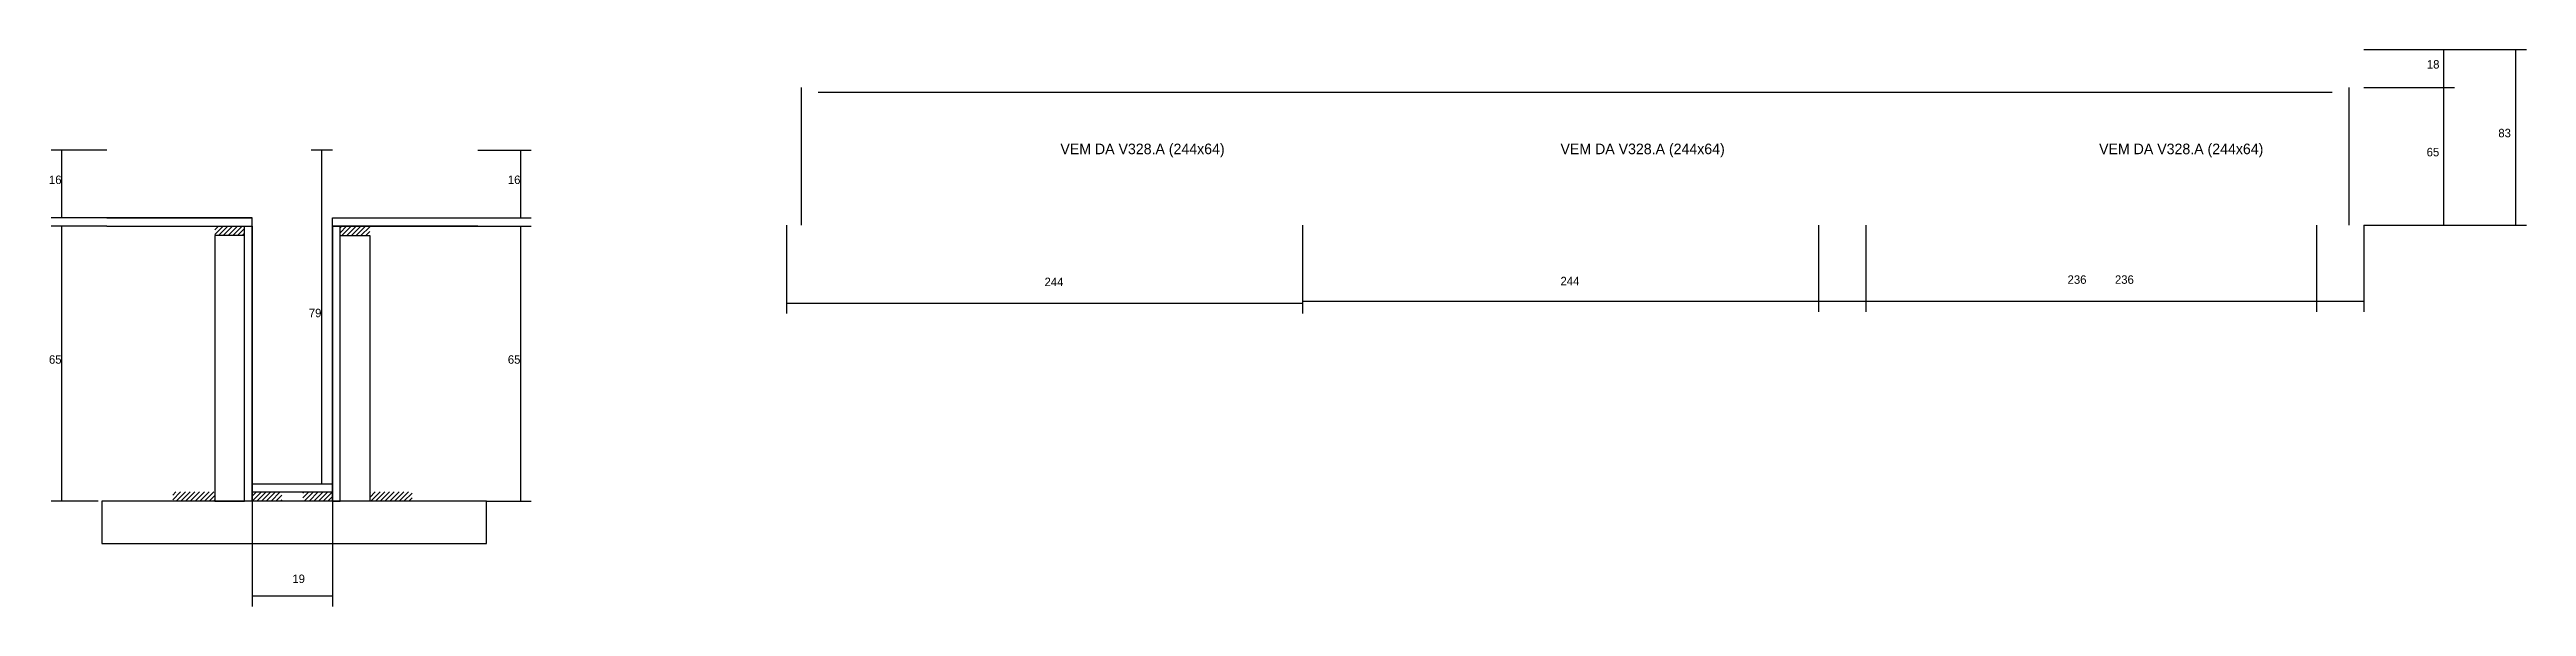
# Model space of a CAD drawing. Header units: metres. Extents: x -2848 to 22762, y -49062 to 1016.
# Drawn here: x 9485 to 10656, y -46468 to -46204 of the extents above; entities that cross this region are included whole.
import ezdxf

# ---------------------------------------------------------------- set-up
doc = ezdxf.new("R2010")
doc.units = ezdxf.units.M
for name, color, linetype in [('COTA', 4, 'Continuous'), ('Madeira', 126, 'Continuous'), ('Painéis', 200, 'Continuous'), ('SARR_2.2x10', 40, 'Continuous'), ('SARR_2.2x7', 40, 'Continuous'), ('SARR_3.5x7', 81, 'Continuous'), ('Texto Seção', 7, 'Continuous')]:
    doc.layers.add(name, color=color, linetype=linetype)

msp = doc.modelspace()

# ---------------------------------------------------------------- texts
at = {"layer": 'COTA'}
for s, p in [('18', (10609.4, -46213.1)), ('83', (10643.2, -46245.6)), ('65', (10609.3, -46254.6)), ('16', (9484.9, -46267.7)), ('16', (9701.9, -46267.7)), ('244', (9955.7, -46316)), ('244', (10199.7, -46315.6)), ('236', (10439.5, -46314.9)), ('236', (10461.9, -46314.9)), ('79', (9607.8, -46330.7)), ('65', (9484.9, -46352.7)), ('65', (9701.9, -46352.7)), ('19', (9600, -46456.4))]:
    msp.add_text(s, height=4, dxfattribs=at).set_placement(p)
at = {"layer": 'Texto Seção'}
for p in [(9963.2, -46253.6), (10199.7, -46253.6), (10454.4, -46253.6)]:
    msp.add_text('VEM DA V328.A^J(244x64)', height=5, dxfattribs=at).set_placement(p)

# ---------------------------------------------------------------- hatches: boundary and pattern name
at = {"layer": 'SARR_2.2x10'}
h = msp.add_hatch(dxfattribs=at)
h.set_pattern_fill('ANSI31', scale=0.5)
h.paths.add_polyline_path([(9543.4, -46413.3), (9543.4, -46417.7), (9563.4, -46417.7), (9563.4, -46413.3)])
h = msp.add_hatch(dxfattribs=at)
h.set_pattern_fill('ANSI31', scale=0.5)
h.paths.add_polyline_path([(9636.6, -46413.3), (9636.6, -46417.7), (9656.6, -46417.7), (9656.6, -46413.3)])
at = {"layer": 'SARR_2.2x7'}
h = msp.add_hatch(dxfattribs=at)
h.set_pattern_fill('ANSI31', scale=0.5)
h.paths.add_polyline_path([(9577.4, -46287.7), (9577.4, -46292.1), (9563.4, -46292.1), (9563.4, -46287.7)])
h = msp.add_hatch(dxfattribs=at)
h.set_pattern_fill('ANSI31', scale=0.5)
h.paths.add_polyline_path([(9622.6, -46287.7), (9622.6, -46292.1), (9636.6, -46292.1), (9636.6, -46287.7)])
h = msp.add_hatch(dxfattribs=at)
h.set_pattern_fill('ANSI31', scale=0.5)
h.paths.add_polyline_path([(9595, -46417.7), (9595, -46413.3), (9595, -46413.3), (9581, -46413.3), (9581, -46413.3), (9581, -46417.7), (9581, -46417.7), (9595, -46417.7)])
h = msp.add_hatch(dxfattribs=at)
h.set_pattern_fill('ANSI31', scale=0.5)
h.paths.add_polyline_path([(9605, -46417.7), (9605, -46413.3), (9605, -46413.3), (9619, -46413.3), (9619, -46413.3), (9619, -46417.7), (9619, -46417.7), (9605, -46417.7)])

# ---------------------------------------------------------------- linework, layer by layer
at = {"layer": 'COTA'}
for p, q in [((10579.6, -46204.1), (10656.5, -46204.1)), ((10579.6, -46204.1), (10622.5, -46204.1)), ((10617.5, -46222.1), (10617.5, -46204.1)), ((10651.5, -46287.1), (10651.5, -46204.1)), ((10579.6, -46222.1), (10622.5, -46222.1)), ((10579.6, -46222.1), (10622.5, -46222.1)), ((10617.5, -46287.1), (10617.5, -46222.1)), ((9512.3, -46251.7), (9486, -46251.7)), ((9491, -46283.7), (9491, -46251.7)), ((9619, -46251.7), (9608.9, -46251.7)), ((9613.9, -46409.7), (9613.9, -46251.7)), ((9687.7, -46251.7), (9713, -46251.7)), ((9708, -46283.7), (9708, -46251.7)), ((9512.3, -46283.7), (9486, -46283.7)), ((9512.3, -46287.7), (9486, -46287.7)), ((9491, -46417.7), (9491, -46287.7)), ((9687.7, -46283.7), (9713, -46283.7)), ((9687.7, -46287.7), (9713, -46287.7)), ((9708, -46417.7), (9708, -46287.7)), ((9833.7, -46287.1), (9833.7, -46329)), ((10077.7, -46287.1), (10077.7, -46328.1)), ((10077.7, -46287.1), (10077.7, -46329)), ((10321.7, -46287.1), (10321.7, -46328.1)), ((10321.7, -46287.1), (10321.7, -46328.1)), ((10344.1, -46287.1), (10344.1, -46328.1)), ((10557.2, -46287.1), (10557.2, -46328.1)), ((10579.6, -46287.1), (10579.6, -46328.1)), ((10579.6, -46287.1), (10622.5, -46287.1)), ((10579.6, -46287.1), (10656.5, -46287.1)), ((9833.7, -46324), (10077.7, -46324)), ((10077.7, -46323.1), (10321.7, -46323.1)), ((10321.7, -46323.1), (10557.2, -46323.1)), ((10344.1, -46323.1), (10579.6, -46323.1)), ((9508.1, -46417.7), (9486, -46417.7)), ((9581, -46417.7), (9581, -46467.5)), ((9619, -46409.7), (9608.9, -46409.7)), ((9619, -46417.7), (9619, -46467.5)), ((9691.8, -46417.7), (9713, -46417.7)), ((9581, -46462.5), (9619, -46462.5))]:
    msp.add_line(p, q, dxfattribs=at)
at = {"layer": 'Madeira'}
msp.add_lwpolyline([(9509.9, -46437.7), (9691.8, -46437.7), (9691.8, -46417.7), (9509.9, -46417.7)], close=True, dxfattribs=at)
at = {"layer": 'Painéis'}
for p, q in [((9512.3, -46283.7), (9581, -46283.7)), ((9512.3, -46287.7), (9581, -46287.7)), ((9577.4, -46417.7), (9577.4, -46287.7)), ((9581, -46287.7), (9581, -46283.7)), ((9581, -46417.7), (9581, -46287.7)), ((9619, -46283.7), (9687.7, -46283.7)), ((9619, -46287.7), (9619, -46283.7)), ((9619, -46287.7), (9687.7, -46287.7)), ((9619, -46417.7), (9619, -46287.7)), ((9622.6, -46417.7), (9622.6, -46287.7))]:
    msp.add_line(p, q, dxfattribs=at)
for points in [[(9512.3, -46287.7), (9581, -46287.7), (9581, -46283.7), (9512.3, -46283.7)], [(9687.7, -46287.7), (9619, -46287.7), (9619, -46283.7), (9687.7, -46283.7)]]:
    msp.add_lwpolyline(points, dxfattribs=at)
for points in [[(9577.4, -46417.7), (9577.4, -46287.7), (9581, -46287.7), (9581, -46417.7)], [(9622.6, -46417.7), (9622.6, -46287.7), (9619, -46287.7), (9619, -46417.7)], [(9619, -46409.7), (9581, -46409.7), (9581, -46413.3), (9619, -46413.3)]]:
    msp.add_lwpolyline(points, close=True, dxfattribs=at)
at = {"layer": 'SARR_2.2x7'}
for p, q in [((9840.7, -46287.1), (9840.7, -46222.1)), ((9848.7, -46224.3), (10077.7, -46224.3)), ((10077.7, -46224.3), (10321.7, -46224.3)), ((10321.7, -46224.3), (10542.2, -46224.3)), ((10344.1, -46224.3), (10564.6, -46224.3)), ((10572.6, -46287.1), (10572.6, -46222.1))]:
    msp.add_line(p, q, dxfattribs=at)
at = {"layer": 'SARR_3.5x7'}
for points in [[(9577.4, -46292.1), (9563.4, -46292.1), (9563.4, -46417.7), (9577.4, -46417.7)], [(9622.6, -46292.1), (9636.6, -46292.1), (9636.6, -46417.7), (9622.6, -46417.7)]]:
    msp.add_lwpolyline(points, close=True, dxfattribs=at)

msp.set_redraw_order([(e.dxf.handle, doc.entitydb.next_handle()) for e in msp.query("TEXT MTEXT ATTDEF DIMENSION ARC_DIMENSION")])  # texts and dimensions are drawn at this point

doc.saveas('drawing.dxf')
